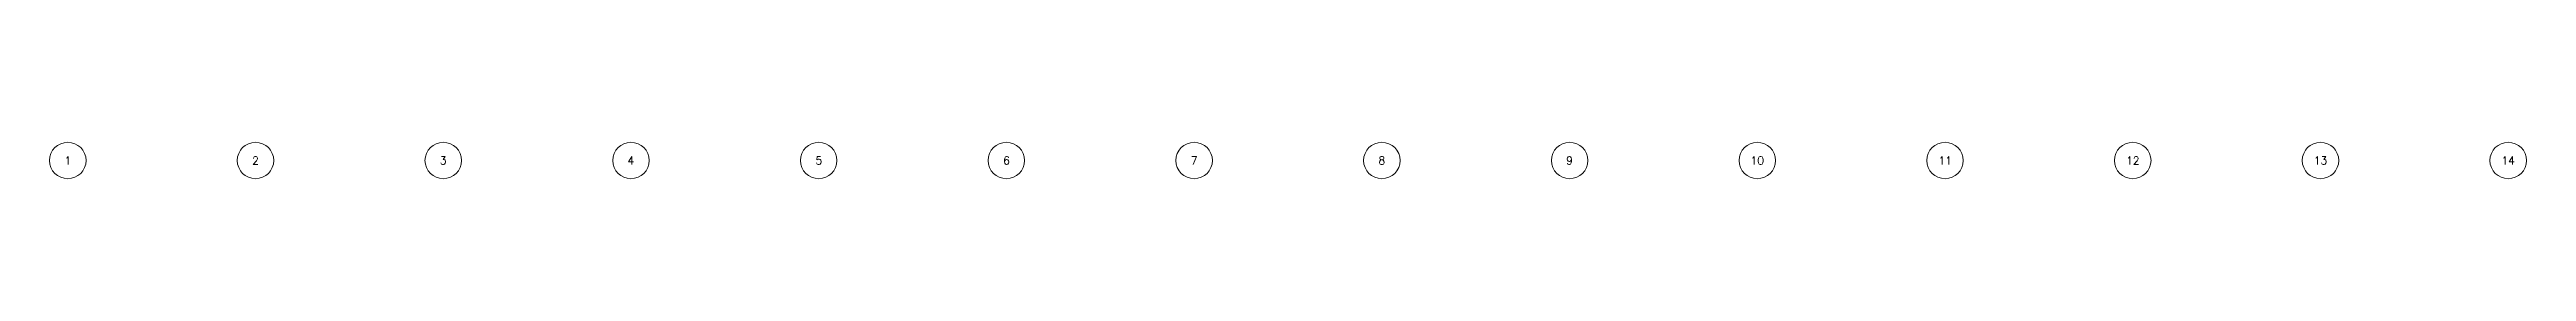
# Model space of a CAD drawing. Header units: millimetres. Extents: x -33945 to 191000, y -348875 to 205218.
# Drawn here: x -700 to 94300, y -31300 to -29900 of the extents above; entities that cross this region are included whole.
import ezdxf
from ezdxf.enums import TextEntityAlignment as Align

# ---------------------------------------------------------------- set-up
doc = ezdxf.new("R2010")
doc.units = ezdxf.units.MM
doc.header["$LTSCALE"] = 50
doc.layers.add('A-GRID-IDEN', color=8, linetype='Continuous', lineweight=13)
doc.styles.add('AMA-TITLE', font='romand.shx', dxfattribs={"width": 0.9})

msp = doc.modelspace()

# ---------------------------------------------------------------- texts
at = {"layer": 'A-GRID-IDEN', "style": 'AMA-TITLE'}
for s, p in [('1', (0, -30600)), ('2', (7200, -30600)), ('3', (14400, -30600)), ('4', (21600, -30600)), ('5', (28800, -30600)), ('6', (36000, -30600)), ('7', (43200, -30600)), ('8', (50400, -30600)), ('9', (57600, -30600)), ('10', (64800, -30600)), ('11', (72000, -30600)), ('12', (79200, -30600)), ('13', (86400, -30600)), ('14', (93600, -30600))]:
    msp.add_text(s, height=300, dxfattribs=at).set_placement(p, align=Align.MIDDLE_CENTER)

# ---------------------------------------------------------------- linework, layer by layer
at = {"layer": 'A-GRID-IDEN'}
for centre in [(0, -30600), (7200, -30600), (14400, -30600), (21600, -30600), (28800, -30600), (36000, -30600), (43200, -30600), (50400, -30600), (57600, -30600), (64800, -30600), (72000, -30600), (79200, -30600), (86400, -30600), (93600, -30600)]:
    msp.add_circle(centre, 700, dxfattribs=at)

msp.set_redraw_order([(e.dxf.handle, doc.entitydb.next_handle()) for e in msp.query("TEXT MTEXT ATTDEF DIMENSION ARC_DIMENSION")])  # texts and dimensions are drawn at this point

doc.saveas('drawing.dxf')
